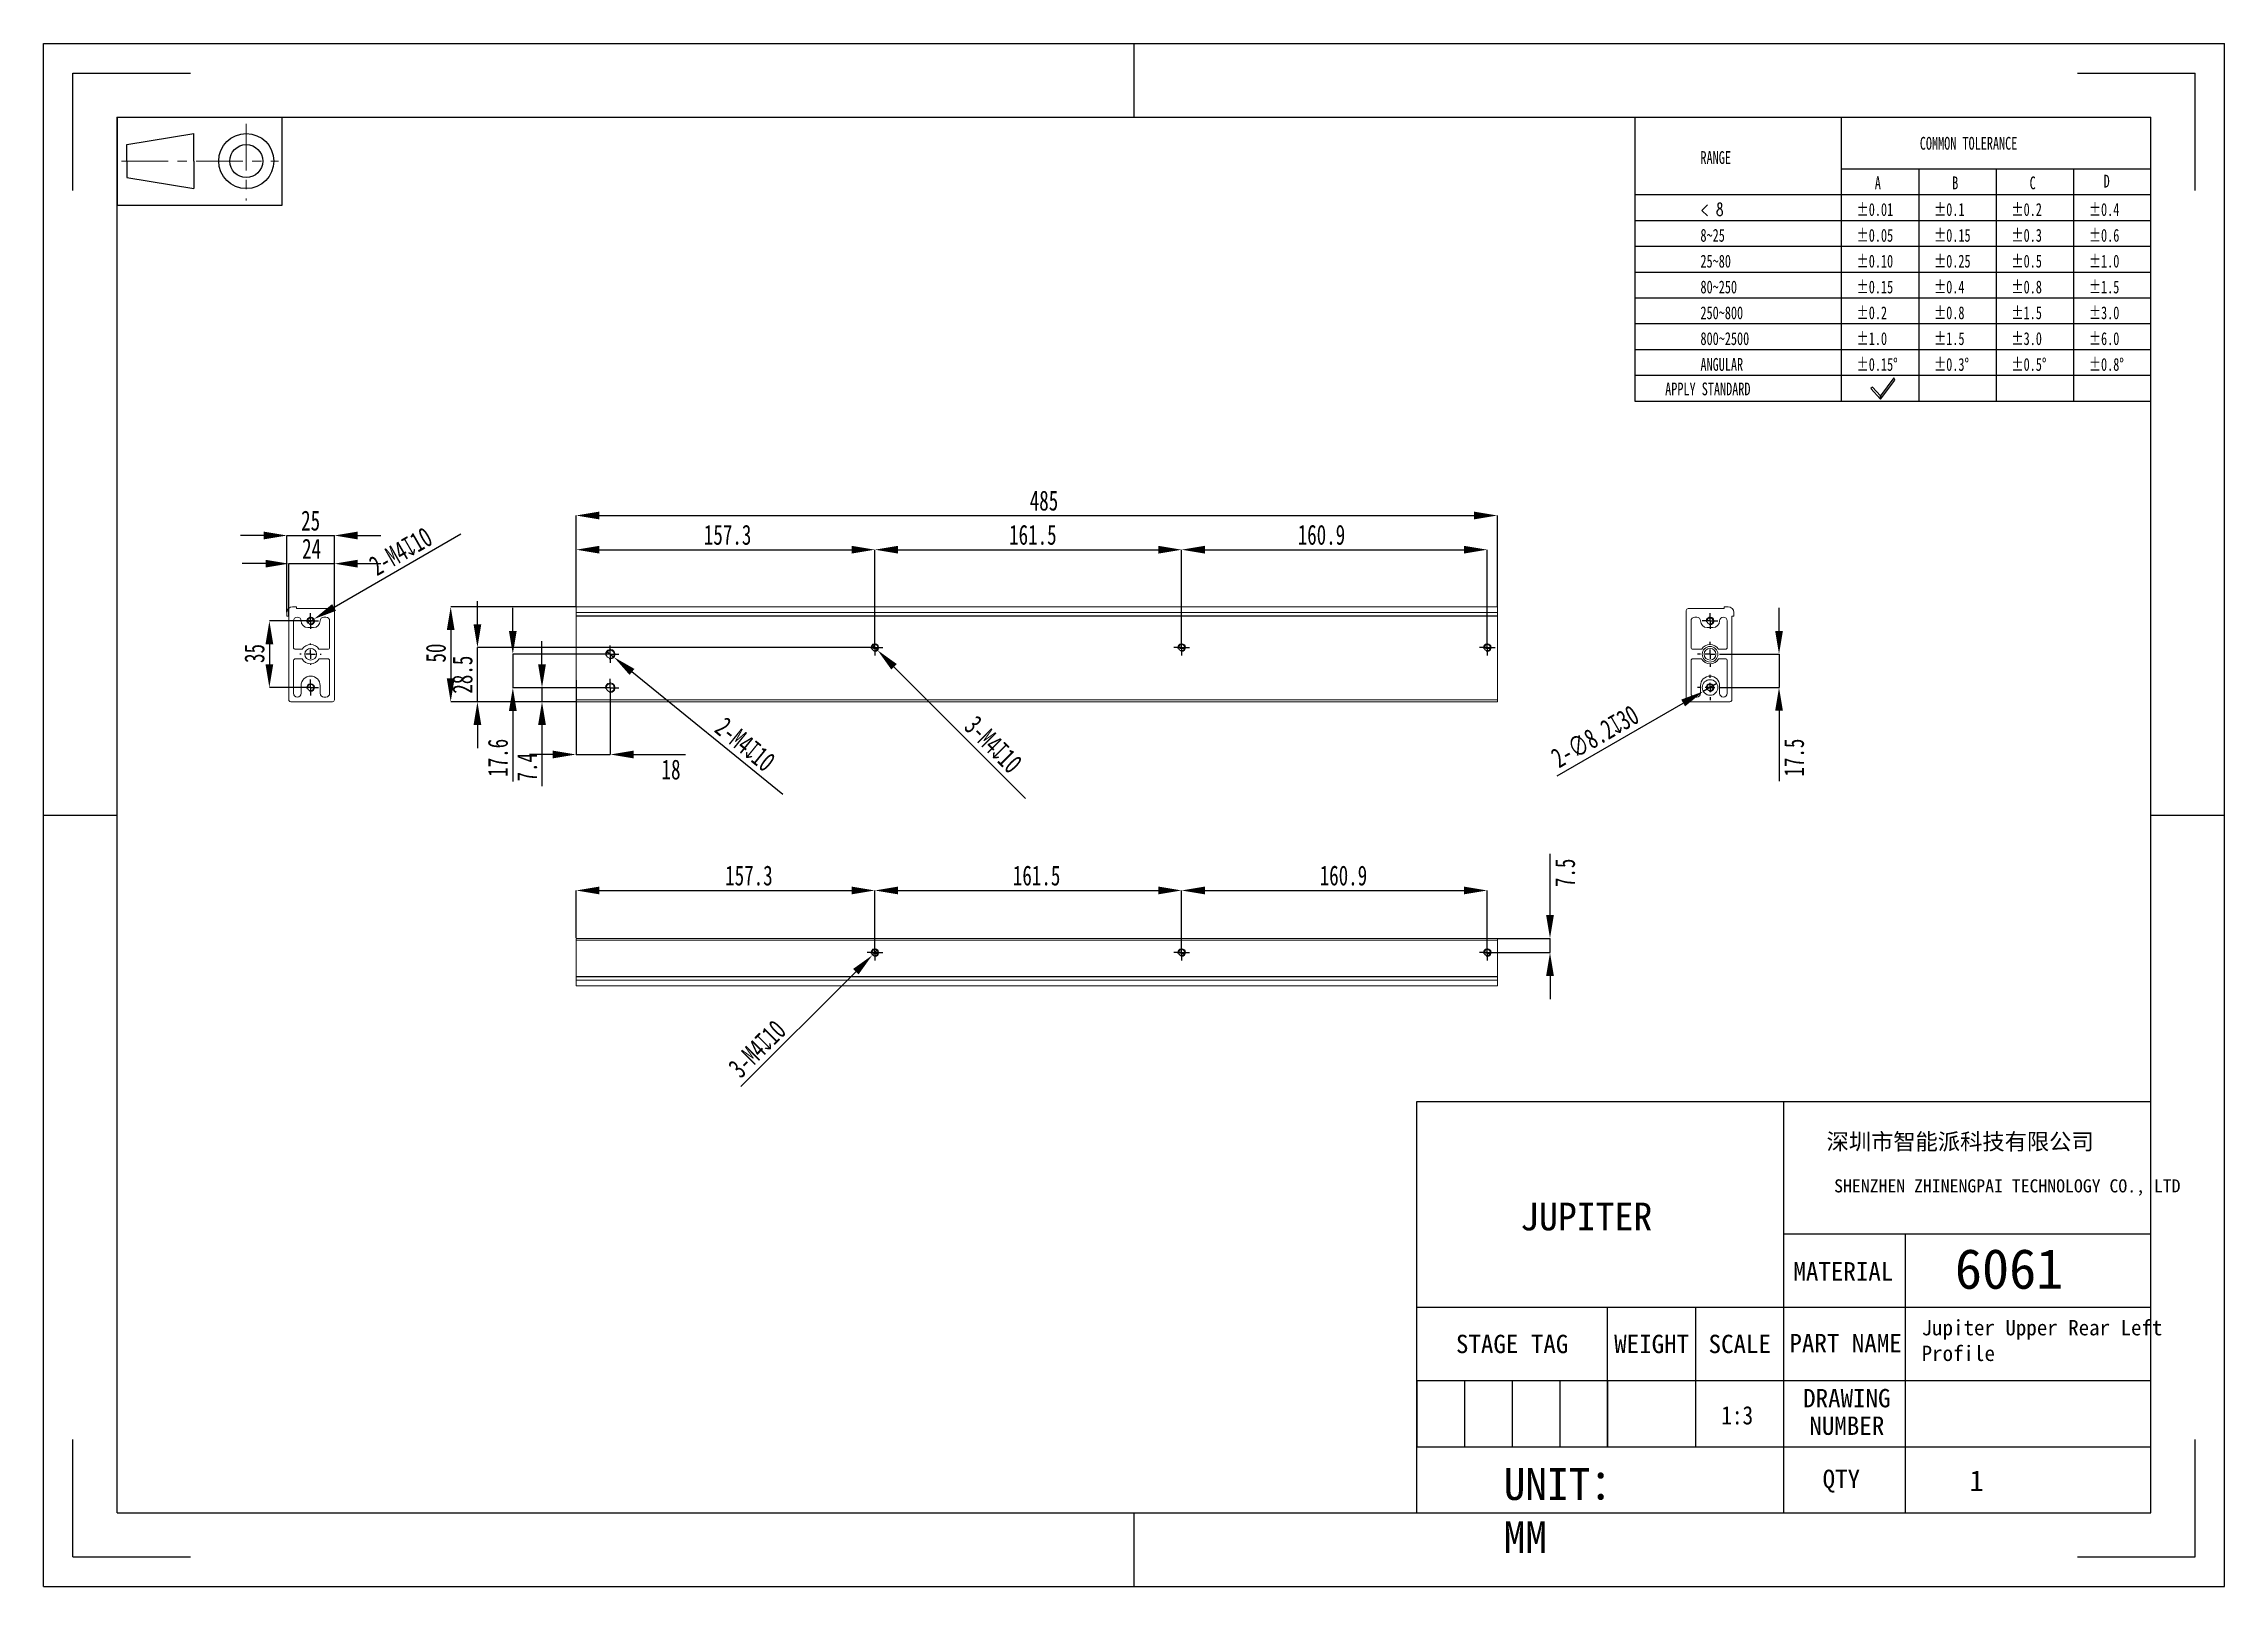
# Model space of a CAD drawing. Header units: millimetres. Extents: x 366 to 749, y 11 to 282.
import ezdxf

# ---------------------------------------------------------------- set-up
doc = ezdxf.new("R2010")
doc.units = ezdxf.units.MM
doc.header["$PDSIZE"] = -1
doc.linetypes.add('CENTER', pattern=[10.16, 6.35, -1.27, 1.27, -1.27])
doc.linetypes.add('CENTERX2', pattern=[20.32, 12.7, -2.54, 2.54, -2.54])
doc.layers.add('DEFAULT_1', color=7, linetype='CENTER', lineweight=18)
doc.layers.add('尺寸线层', color=3, linetype='Continuous', lineweight=18)
doc.layers.add('图框', color=7, linetype='Continuous')
doc.styles.add('SLDTEXTSTYLE4', font='TXT', dxfattribs={"width": 0.7})
doc.styles.add('SLDTEXTSTYLE5', font='TXT', dxfattribs={"width": 0.642857, "bigfont": 'bigfont'})
doc.styles.add('TEXTSTYLE_2', font='')
doc.styles.add('TEXTSTYLE_3', font='')
doc.styles.get('TEXTSTYLE_2').set_extended_font_data('宋体')
doc.styles.get('TEXTSTYLE_3').set_extended_font_data('宋体')
doc.dimstyles.new('SLDDIMSTYLE0', dxfattribs={"dimtxt": 3.5, "dimasz": 4.08, "dimexe": 0, "dimexo": 0.0625, "dimgap": 0.875, "dimtad": 2, "dimdec": 1, "dimlfac": 3, "dimrnd": 1e-09, "dimzin": 12, "dimdsep": 46, "dimtxsty": 'SLDTEXTSTYLE4', "dimsah": 1, "dimcen": 0.09, "dimadec": 0, "dimazin": 3, "dimtfac": 1, "dimtdec": 1, "dimtofl": 0, "dimtmove": 0, "dimatfit": 3, "dimfxl": 1, "dimfrac": 2, "dimtolj": 1, "dimtzin": 12, "dimarcsym": 0})
doc.dimstyles.new('SLDDIMSTYLE1', dxfattribs={"dimtxt": 3.5, "dimasz": 4.08, "dimexe": 0, "dimexo": 0.0625, "dimgap": 0.875, "dimtad": 2, "dimdec": 1, "dimlfac": 3, "dimrnd": 1e-09, "dimzin": 12, "dimdsep": 46, "dimtxsty": 'SLDTEXTSTYLE4', "dimsah": 1, "dimcen": 0.09, "dimadec": 0, "dimazin": 3, "dimtfac": 1, "dimtdec": 1, "dimtmove": 0, "dimatfit": 0, "dimfxl": 1, "dimfrac": 2, "dimtolj": 1, "dimtzin": 12, "dimarcsym": 0})
doc.dimstyles.new('SLDDIMSTYLE2', dxfattribs={"dimtxt": 3.5, "dimasz": 4.08, "dimexe": 0, "dimexo": 0.0625, "dimgap": 0.875, "dimtad": 2, "dimdec": 1, "dimlfac": 3, "dimrnd": 1e-09, "dimzin": 12, "dimdsep": 46, "dimtxsty": 'SLDTEXTSTYLE4', "dimblk1": 'NONE', "dimsah": 1, "dimcen": 0, "dimadec": 0, "dimazin": 3, "dimtfac": 1, "dimtdec": 1, "dimtmove": 0, "dimatfit": 3, "dimldrblk": 'NONE', "dimfxl": 1, "dimfrac": 2, "dimtolj": 1, "dimtzin": 12, "dimarcsym": 0})
doc.dimstyles.new('SLDDIMSTYLE3', dxfattribs={"dimtxt": 3.5, "dimasz": 4.08, "dimexe": 0, "dimexo": 0.0625, "dimgap": 0.875, "dimtad": 2, "dimdec": 1, "dimlfac": 3, "dimrnd": 1e-09, "dimzin": 12, "dimdsep": 46, "dimtxsty": 'SLDTEXTSTYLE4', "dimblk1": 'NONE', "dimsah": 1, "dimcen": 0, "dimadec": 0, "dimazin": 3, "dimtfac": 1, "dimtdec": 1, "dimtmove": 0, "dimatfit": 3, "dimldrblk": 'NONE', "dimfxl": 1, "dimfrac": 2, "dimtolj": 1, "dimtzin": 12, "dimarcsym": 0})

msp = doc.modelspace()

# ---------------------------------------------------------------- texts
at = {"attachment_point": 1}
for s, insert, char_height, width, style in [('COMMON TOLERANCE', (695.202, 265.205), 2.24599, 73.94176, 'SLDTEXTSTYLE4'), ('RANGE', (656.71, 262.705), 2.246, 22.05942, 'SLDTEXTSTYLE4'), ('A', (687.303, 258.261), 2.246, 3.245, 'SLDTEXTSTYLE4'), ('B', (700.889, 258.261), 2.246, 3.19312, 'SLDTEXTSTYLE4'), ('C', (714.474, 258.261), 2.246, 3.23085, 'SLDTEXTSTYLE4'), ('D', (727.459, 258.566), 2.246, 3.19312, 'SLDTEXTSTYLE4'), ('< 8', (656.71, 253.591), 2.246, 10.7794, 'SLDTEXTSTYLE5'), ('%%P0.01', (684.107, 253.591), 2.246, 15.72506, 'SLDTEXTSTYLE4'), ('%%P0.1', (697.693, 253.591), 2.246, 11.79144, 'SLDTEXTSTYLE4'), ('%%P0.2', (711.279, 253.591), 2.246, 13.41394, 'SLDTEXTSTYLE4'), ('%%P0.4', (724.865, 253.591), 2.246, 13.36206, 'SLDTEXTSTYLE4'), ('8~25', (656.71, 249.063), 2.246, 17.39473, 'SLDTEXTSTYLE4'), ('%%P0.05', (684.107, 249.063), 2.246, 17.34757, 'SLDTEXTSTYLE4'), ('%%P0.15', (697.693, 249.063), 2.246, 16.5599, 'SLDTEXTSTYLE4'), ('%%P0.3', (711.279, 249.063), 2.246, 13.41394, 'SLDTEXTSTYLE4'), ('%%P0.6', (724.865, 249.063), 2.246, 13.41394, 'SLDTEXTSTYLE4'), ('25~80', (656.71, 244.534), 2.246, 21.32836, 'SLDTEXTSTYLE4'), ('%%P0.10', (684.107, 244.534), 2.246, 15.77695, 'SLDTEXTSTYLE4'), ('%%P0.25', (697.693, 244.534), 2.246, 18.13052, 'SLDTEXTSTYLE4'), ('%%P0.5', (711.279, 244.534), 2.246, 13.41394, 'SLDTEXTSTYLE4'), ('%%P1.0', (724.865, 244.534), 2.246, 11.84332, 'SLDTEXTSTYLE4'), ('80~250', (656.71, 240.005), 2.246, 25.26198, 'SLDTEXTSTYLE4'), ('%%P0.15', (684.107, 240.005), 2.246, 16.5599, 'SLDTEXTSTYLE4'), ('%%P0.4', (697.693, 240.005), 2.246, 13.36206, 'SLDTEXTSTYLE4'), ('%%P0.8', (711.279, 240.005), 2.246, 13.41394, 'SLDTEXTSTYLE4'), ('%%P1.5', (724.865, 240.005), 2.246, 12.62627, 'SLDTEXTSTYLE4'), ('250~800', (656.71, 235.477), 2.246, 29.1956, 'SLDTEXTSTYLE4'), ('%%P0.2', (684.107, 235.477), 2.246, 13.41394, 'SLDTEXTSTYLE4'), ('%%P0.8', (697.693, 235.477), 2.246, 13.41394, 'SLDTEXTSTYLE4'), ('%%P1.5', (711.279, 235.477), 2.246, 12.62627, 'SLDTEXTSTYLE4'), ('%%P3.0', (724.865, 235.477), 2.246, 13.41394, 'SLDTEXTSTYLE4'), ('800~2500', (656.71, 230.948), 2.246, 33.12923, 'SLDTEXTSTYLE4'), ('%%P1.0', (684.107, 230.948), 2.246, 11.84332, 'SLDTEXTSTYLE4'), ('%%P1.5', (697.693, 230.948), 2.246, 12.62627, 'SLDTEXTSTYLE4'), ('%%P3.0', (711.279, 230.948), 2.246, 13.41394, 'SLDTEXTSTYLE4'), ('%%P6.0', (724.865, 230.948), 2.246, 13.41394, 'SLDTEXTSTYLE4'), ('ANGULAR', (656.71, 226.42), 2.246, 31.54446, 'SLDTEXTSTYLE4'), ('%%P0.15%%D', (684.107, 226.42), 2.246, 19.72472, 'SLDTEXTSTYLE4'), ('%%P0.3%%D', (697.693, 226.42), 2.246, 16.57876, 'SLDTEXTSTYLE4'), ('%%P0.5%%D', (711.279, 226.42), 2.246, 16.57876, 'SLDTEXTSTYLE4'), ('%%P0.8%%D', (724.865, 226.42), 2.246, 16.57876, 'SLDTEXTSTYLE4'), ('APPLY STANDARD', (650.516, 222.121), 2.24599, 64.56049, 'SLDTEXTSTYLE4')]:
    msp.add_mtext(s, dxfattribs=dict(at, insert=insert, char_height=char_height, width=width, style=style))
at = {"color": 7, "linetype": 'Continuous', "insert": (702.276, 90.419), "char_height": 2.86391, "width": 67.94821, "attachment_point": 2, "style": 'TEXTSTYLE_2'}
msp.add_mtext('深圳市智能派科技有限公司', dxfattribs=at)
at = {"color": 7, "linetype": 'Continuous', "attachment_point": 2, "line_spacing_factor": 0.9, "style": 'TEXTSTYLE_3'}
for s, insert, char_height, width in [('MATERIAL\\P ', (681.789, 67.838), 3.2212, 46.56486), ('STAGE TAG ', (623.664, 55.106), 3.2212, 38.95697), ('WEIGHT', (648.146, 55.106), 3.2212, 14.15588), ('SCALE', (663.608, 55.106), 3.2212, 14.15588), ('PART NAME', (682.182, 55.253), 3.2212, 26.98848), ('DRAWING NUMBER', (682.397, 45.598), 3.22125, 26.98848), ('QTY', (681.432, 31.445), 3.2212, 35.95561)]:
    msp.add_mtext(s, dxfattribs=dict(at, insert=insert, char_height=char_height, width=width))
at = {"insert": (660.365, 39.326), "char_height": 3.22125, "width": 7.72133, "attachment_point": 7}
msp.add_mtext('{\\W0.85;1:3}', dxfattribs=at)
at = {"layer": '尺寸线层', "attachment_point": 1}
for s, insert, char_height, width in [('SHENZHEN ZHINENGPAI TECHNOLOGY CO., LTD', (680.169, 82.366), 2.29113, 64.82652), ('JUPITER', (625.067, 78.284), 4.8671, 39.72038), ('6061', (701.354, 70.171), 7, 24.85263), ('UNIT：MM', (622.181, 31.718), 5.5885, 21.66224)]:
    msp.add_mtext(s, dxfattribs=dict(at, insert=insert, char_height=char_height, width=width))
at = {"layer": '尺寸线层', "linetype": 'CENTERX2', "insert": (695.527, 57.7), "char_height": 3.6, "width": 45.60353, "attachment_point": 1}
msp.add_mtext('{\\H0.75x;Jupiter Upper Rear Left Profile}', dxfattribs=at)
at = {"layer": '尺寸线层', "ltscale": 0.2, "insert": (703.929, 31.335), "char_height": 3.65, "width": 21.89288, "attachment_point": 1}
msp.add_mtext('1\\P\\P', dxfattribs=at)

# ---------------------------------------------------------------- blocks, each defined once
blk = doc.blocks.new('_D')
at = {"layer": 'Defpoints', "color": 0, "transparency": 16777216}
for p in [(621.07, 198.8), (459.4, 182.8), (621.07, 182.8)]:
    blk.add_point(p, dxfattribs=at)
at = {"layer": '图框', "color": 0, "lineweight": -2, "transparency": 16777216}
for p, q in [((459.4, 182.86), (459.4, 198.8)), ((463.48, 198.8), (616.99, 198.8)), ((621.07, 182.86), (621.07, 198.8))]:
    blk.add_line(p, q, dxfattribs=at)
at = {"layer": '图框', "color": 0, "transparency": 16777216}
for points in [[(463.48, 199.48), (463.48, 198.12), (459.4, 198.8)], [(616.99, 199.48), (616.99, 198.12), (621.07, 198.8)]]:
    blk.add_solid(points, dxfattribs=at)
at = {"layer": '图框', "color": 0, "transparency": 16777216, "insert": (541.51, 203.17), "char_height": 3.5, "attachment_point": 2, "style": 'SLDTEXTSTYLE4'}
blk.add_mtext('\\A1;485', dxfattribs=at)
blk = doc.blocks.new('_D_1')
at = {"layer": 'Defpoints', "color": 0, "transparency": 16777216}
for p in [(459.4, 182.8), (437.4, 166.13), (459.4, 166.13)]:
    blk.add_point(p, dxfattribs=at)
at = {"layer": '图框', "color": 0, "lineweight": -2, "transparency": 16777216}
for p, q in [((459.34, 182.8), (437.4, 182.8)), ((437.4, 178.72), (437.4, 170.21)), ((459.34, 166.13), (437.4, 166.13))]:
    blk.add_line(p, q, dxfattribs=at)
at = {"layer": '图框', "color": 0, "transparency": 16777216}
for points in [[(436.72, 178.72), (438.08, 178.72), (437.4, 182.8)], [(436.72, 170.21), (438.08, 170.21), (437.4, 166.13)]]:
    blk.add_solid(points, dxfattribs=at)
at = {"layer": '图框', "color": 0, "transparency": 16777216, "insert": (433.03, 174.67), "char_height": 3.5, "attachment_point": 2, "rotation": 90, "style": 'SLDTEXTSTYLE4'}
blk.add_mtext('\\A1;50', dxfattribs=at)
blk = doc.blocks.new('_D_2')
at = {"layer": 'Defpoints', "color": 0, "transparency": 16777216}
for p in [(511.84, 192.8), (459.4, 182.8), (511.84, 175.63)]:
    blk.add_point(p, dxfattribs=at)
at = {"layer": '图框', "color": 0, "lineweight": -2, "transparency": 16777216}
for p, q in [((459.4, 182.86), (459.4, 192.8)), ((463.48, 192.8), (507.76, 192.8)), ((511.84, 175.69), (511.84, 192.8))]:
    blk.add_line(p, q, dxfattribs=at)
at = {"layer": '图框', "color": 0, "transparency": 16777216}
for points in [[(463.48, 193.48), (463.48, 192.12), (459.4, 192.8)], [(507.76, 193.48), (507.76, 192.12), (511.84, 192.8)]]:
    blk.add_solid(points, dxfattribs=at)
at = {"layer": '图框', "color": 0, "transparency": 16777216, "insert": (485.99, 197.17), "char_height": 3.5, "attachment_point": 2, "style": 'SLDTEXTSTYLE4'}
blk.add_mtext('\\A1;157.3', dxfattribs=at)
blk = doc.blocks.new('_D_3')
at = {"layer": 'Defpoints', "color": 0, "transparency": 16777216}
for p in [(565.67, 192.8), (511.84, 175.63), (565.67, 175.63)]:
    blk.add_point(p, dxfattribs=at)
at = {"layer": '图框', "color": 0, "lineweight": -2, "transparency": 16777216}
for p, q in [((511.84, 175.69), (511.84, 192.8)), ((515.92, 192.8), (561.59, 192.8)), ((565.67, 175.69), (565.67, 192.8))]:
    blk.add_line(p, q, dxfattribs=at)
at = {"layer": '图框', "color": 0, "transparency": 16777216}
for points in [[(515.92, 193.48), (515.92, 192.12), (511.84, 192.8)], [(561.59, 193.48), (561.59, 192.12), (565.67, 192.8)]]:
    blk.add_solid(points, dxfattribs=at)
at = {"layer": '图框', "color": 0, "transparency": 16777216, "insert": (539.56, 197.17), "char_height": 3.5, "attachment_point": 2, "style": 'SLDTEXTSTYLE4'}
blk.add_mtext('\\A1;161.5', dxfattribs=at)
blk = doc.blocks.new('_D_4')
at = {"layer": 'Defpoints', "color": 0, "transparency": 16777216}
for p in [(619.3, 192.8), (565.67, 175.63), (619.3, 175.63)]:
    blk.add_point(p, dxfattribs=at)
at = {"layer": '图框', "color": 0, "lineweight": -2, "transparency": 16777216}
for p, q in [((565.67, 175.69), (565.67, 192.8)), ((569.75, 192.8), (615.22, 192.8)), ((619.3, 175.69), (619.3, 192.8))]:
    blk.add_line(p, q, dxfattribs=at)
at = {"layer": '图框', "color": 0, "transparency": 16777216}
for points in [[(569.75, 193.48), (569.75, 192.12), (565.67, 192.8)], [(615.22, 193.48), (615.22, 192.12), (619.3, 192.8)]]:
    blk.add_solid(points, dxfattribs=at)
at = {"layer": '图框', "color": 0, "transparency": 16777216, "insert": (590.2, 197.17), "char_height": 3.5, "attachment_point": 2, "style": 'SLDTEXTSTYLE4'}
blk.add_mtext('\\A1;160.9', dxfattribs=at)
blk = doc.blocks.new('_D_5')
at = {"layer": 'Defpoints', "color": 0, "transparency": 16777216}
for p in [(459.4, 170), (465.4, 168.6), (465.4, 156.88)]:
    blk.add_point(p, dxfattribs=at)
at = {"layer": '图框', "color": 0, "lineweight": -2, "transparency": 16777216}
for p, q in [((459.4, 169.94), (459.4, 156.88)), ((465.4, 168.54), (465.4, 156.88)), ((455.32, 156.88), (451.24, 156.88)), ((459.4, 156.88), (465.4, 156.88)), ((469.48, 156.88), (478.58, 156.88))]:
    blk.add_line(p, q, dxfattribs=at)
at = {"layer": '图框', "color": 0, "transparency": 16777216}
for points in [[(455.32, 157.56), (455.32, 156.2), (459.4, 156.88)], [(469.48, 157.56), (469.48, 156.2), (465.4, 156.88)]]:
    blk.add_solid(points, dxfattribs=at)
at = {"layer": '图框', "color": 0, "transparency": 16777216, "insert": (476.07, 156), "char_height": 3.5, "attachment_point": 2, "style": 'SLDTEXTSTYLE4'}
blk.add_mtext('\\A1;18', dxfattribs=at)
blk = doc.blocks.new('_D_6')
at = {"layer": 'Defpoints', "color": 0, "transparency": 16777216}
for p in [(465.4, 168.6), (453.42, 166.13), (459.4, 166.13)]:
    blk.add_point(p, dxfattribs=at)
at = {"layer": '图框', "color": 0, "lineweight": -2, "transparency": 16777216}
for p, q in [((453.42, 172.68), (453.42, 176.76)), ((465.34, 168.6), (453.42, 168.6)), ((453.42, 168.6), (453.42, 166.13)), ((459.34, 166.13), (453.42, 166.13)), ((453.42, 162.05), (453.42, 151.32))]:
    blk.add_line(p, q, dxfattribs=at)
at = {"layer": '图框', "color": 0, "transparency": 16777216}
for points in [[(452.74, 172.68), (454.1, 172.68), (453.42, 168.6)], [(452.74, 162.05), (454.1, 162.05), (453.42, 166.13)]]:
    blk.add_solid(points, dxfattribs=at)
at = {"layer": '图框', "color": 0, "transparency": 16777216, "insert": (449.05, 154.65), "char_height": 3.5, "attachment_point": 2, "rotation": 90, "style": 'SLDTEXTSTYLE4'}
blk.add_mtext('\\A1;7.4', dxfattribs=at)
blk = doc.blocks.new('_D_7')
at = {"layer": 'Defpoints', "color": 0, "transparency": 16777216}
for p in [(448.3, 174.47), (465.4, 174.47), (465.4, 168.6)]:
    blk.add_point(p, dxfattribs=at)
at = {"layer": '图框', "color": 0, "lineweight": -2, "transparency": 16777216}
for p, q in [((448.3, 178.55), (448.3, 182.63)), ((465.34, 174.47), (448.3, 174.47)), ((448.3, 174.47), (448.3, 168.6)), ((465.34, 168.6), (448.3, 168.6)), ((448.3, 164.52), (448.3, 152.16))]:
    blk.add_line(p, q, dxfattribs=at)
at = {"layer": '图框', "color": 0, "transparency": 16777216}
for points in [[(447.62, 178.55), (448.98, 178.55), (448.3, 174.47)], [(447.62, 164.52), (448.98, 164.52), (448.3, 168.6)]]:
    blk.add_solid(points, dxfattribs=at)
at = {"layer": '图框', "color": 0, "transparency": 16777216, "insert": (443.92, 156.3), "char_height": 3.5, "attachment_point": 2, "rotation": 90, "style": 'SLDTEXTSTYLE4'}
blk.add_mtext('\\A1;17.6', dxfattribs=at)
blk = doc.blocks.new('_D_8')
at = {"layer": 'Defpoints', "color": 0, "transparency": 16777216}
for p in [(442.09, 175.63), (511.84, 175.63), (459.4, 166.13)]:
    blk.add_point(p, dxfattribs=at)
at = {"layer": '图框', "color": 0, "lineweight": -2, "transparency": 16777216}
for p, q in [((442.09, 179.71), (442.09, 183.79)), ((511.77, 175.63), (442.09, 175.63)), ((442.09, 166.13), (442.09, 175.63)), ((459.34, 166.13), (442.09, 166.13)), ((442.09, 162.05), (442.09, 157.97))]:
    blk.add_line(p, q, dxfattribs=at)
at = {"layer": '图框', "color": 0, "transparency": 16777216}
for points in [[(441.41, 179.71), (442.77, 179.71), (442.09, 175.63)], [(441.41, 162.05), (442.77, 162.05), (442.09, 166.13)]]:
    blk.add_solid(points, dxfattribs=at)
at = {"layer": '图框', "color": 0, "transparency": 16777216, "insert": (437.71, 170.88), "char_height": 3.5, "attachment_point": 2, "rotation": 90, "style": 'SLDTEXTSTYLE4'}
blk.add_mtext('\\A1;28.5', dxfattribs=at)
blk = doc.blocks.new('_D_9')
at = {"layer": 'Defpoints', "color": 0, "transparency": 16777216}
for p in [(511.37, 176.1), (512.31, 175.16)]:
    blk.add_point(p, dxfattribs=at)
at = {"layer": '图框', "color": 0, "lineweight": -2, "transparency": 16777216}
for p, q in [((511.37, 176.1), (512.31, 175.16)), ((538.27, 149.19), (515.19, 172.28))]:
    blk.add_line(p, q, dxfattribs=at)
at = {"layer": '图框', "color": 0, "transparency": 16777216}
blk.add_solid([(515.67, 172.76), (514.71, 171.79), (512.31, 175.16)], dxfattribs=at)
at = {"layer": '图框', "color": 0, "transparency": 16777216, "insert": (529.77, 163.99), "char_height": 3.5, "attachment_point": 1, "rotation": 315, "style": 'SLDTEXTSTYLE4'}
blk.add_mtext('\\A1;3-M4{\\fGDT|b0|i0|c134|p2;x}10', dxfattribs=at)
blk = doc.blocks.new('_NONE')
blk = doc.blocks.new('_D_10')
at = {"layer": 'Defpoints', "color": 0, "transparency": 16777216}
for p in [(464.76, 174.99), (466.05, 173.94)]:
    blk.add_point(p, dxfattribs=at)
at = {"layer": '图框', "color": 0, "lineweight": -2, "transparency": 16777216}
for p, q in [((464.76, 174.99), (466.05, 173.94)), ((495.66, 149.85), (469.21, 171.36))]:
    blk.add_line(p, q, dxfattribs=at)
at = {"layer": '图框', "color": 0, "transparency": 16777216}
blk.add_solid([(469.64, 171.89), (468.79, 170.84), (466.05, 173.94)], dxfattribs=at)
at = {"layer": '图框', "color": 0, "transparency": 16777216, "insert": (485.69, 163.7), "char_height": 3.5, "attachment_point": 1, "rotation": 320.8722, "style": 'SLDTEXTSTYLE4'}
blk.add_mtext('\\A1;2-M4{\\fGDT|b0|i0|c134|p2;x}10', dxfattribs=at)
blk = doc.blocks.new('SW_CENTERMARKSYMBOL_0')
at = {"layer": '图框', "color": 0}
for p, q in [((-0.83, 0), (-1.53, 0)), ((0, 0), (-0.83, 0)), ((0, 0.83), (0, 1.53)), ((0, 0), (0, 0.83)), ((0, 0), (0, -0.83)), ((0, 0), (0.83, 0)), ((0.83, 0), (1.53, 0)), ((0, -0.83), (0, -1.53))]:
    blk.add_line(p, q, dxfattribs=at)
blk = doc.blocks.new('SW_CENTERMARKSYMBOL_1')
at = {"layer": '图框', "color": 0}
for p, q in [((-0.83, 0), (-1.53, 0)), ((0, 0), (-0.83, 0)), ((0, 0.83), (0, 1.53)), ((0, 0), (0, 0.83)), ((0, 0), (0, -0.83)), ((0, 0), (0.83, 0)), ((0.83, 0), (1.53, 0)), ((0, -0.83), (0, -1.53))]:
    blk.add_line(p, q, dxfattribs=at)
blk = doc.blocks.new('SW_CENTERMARKSYMBOL_2')
at = {"layer": '图框', "color": 0}
for p, q in [((-0.83, 0), (-1.38, 0)), ((0, 0), (-0.83, 0)), ((0, 0.83), (0, 1.38)), ((0, 0), (0, 0.83)), ((0, 0), (0, -0.83)), ((0, 0), (0.83, 0)), ((0.83, 0), (1.38, 0)), ((0, -0.83), (0, -1.38))]:
    blk.add_line(p, q, dxfattribs=at)
blk = doc.blocks.new('SW_CENTERMARKSYMBOL_3')
at = {"layer": '图框', "color": 0}
for p, q in [((-0.83, 0), (-1.38, 0)), ((0, 0), (-0.83, 0)), ((0, 0.83), (0, 1.38)), ((0, 0), (0, 0.83)), ((0, 0), (0, -0.83)), ((0, 0), (0.83, 0)), ((0.83, 0), (1.38, 0)), ((0, -0.83), (0, -1.38))]:
    blk.add_line(p, q, dxfattribs=at)
blk = doc.blocks.new('SW_CENTERMARKSYMBOL_4')
at = {"layer": '图框', "color": 0}
for p, q in [((-0.83, 0), (-1.38, 0)), ((0, 0), (-0.83, 0)), ((0, 0.83), (0, 1.38)), ((0, 0), (0, 0.83)), ((0, 0), (0, -0.83)), ((0, 0), (0.83, 0)), ((0.83, 0), (1.38, 0)), ((0, -0.83), (0, -1.38))]:
    blk.add_line(p, q, dxfattribs=at)
blk = doc.blocks.new('_D_11')
at = {"layer": 'Defpoints', "color": 0, "transparency": 16777216}
for p in [(659.58, 169.32), (657.21, 167.95)]:
    blk.add_point(p, dxfattribs=at)
at = {"layer": '图框', "color": 0, "lineweight": -2, "transparency": 16777216}
for p, q in [((659.58, 169.32), (657.21, 167.95)), ((631.58, 153.15), (653.67, 165.91))]:
    blk.add_line(p, q, dxfattribs=at)
at = {"layer": '图框', "color": 0, "transparency": 16777216}
blk.add_solid([(653.33, 166.5), (654.01, 165.32), (657.21, 167.95)], dxfattribs=at)
at = {"layer": '图框', "color": 0, "transparency": 16777216, "insert": (630.12, 157.44), "char_height": 3.5, "attachment_point": 1, "rotation": 30, "style": 'SLDTEXTSTYLE4'}
blk.add_mtext('\\A1;2-∅8.2{\\fGDT;x}30', dxfattribs=at)
blk = doc.blocks.new('_D_12')
at = {"layer": 'Defpoints', "color": 0, "transparency": 16777216}
for p in [(660.59, 174.47), (670.5, 174.47), (660.59, 168.63)]:
    blk.add_point(p, dxfattribs=at)
at = {"layer": '图框', "color": 0, "lineweight": -2, "transparency": 16777216}
for p, q in [((670.5, 178.55), (670.5, 182.63)), ((660.65, 174.47), (670.5, 174.47)), ((670.5, 174.47), (670.5, 168.63)), ((660.65, 168.63), (670.5, 168.63)), ((670.5, 164.55), (670.5, 152.19))]:
    blk.add_line(p, q, dxfattribs=at)
at = {"layer": '图框', "color": 0, "transparency": 16777216}
for points in [[(669.82, 178.55), (671.18, 178.55), (670.5, 174.47)], [(669.82, 164.55), (671.18, 164.55), (670.5, 168.63)]]:
    blk.add_solid(points, dxfattribs=at)
at = {"layer": '图框', "color": 0, "transparency": 16777216, "insert": (671.37, 156.33), "char_height": 3.5, "attachment_point": 2, "rotation": 90, "style": 'SLDTEXTSTYLE4'}
blk.add_mtext('\\A1;17.5', dxfattribs=at)
blk = doc.blocks.new('SW_CENTERMARKSYMBOL_5')
at = {"layer": '图框', "color": 0}
for p, q in [((-1.67, 0), (-2.2, 0)), ((0, 0), (-0.83, 0)), ((0, 1.67), (0, 2.2)), ((0, 0), (0, 0.83)), ((0, 0), (0, -0.83)), ((0, 0), (0.83, 0)), ((1.67, 0), (2.2, 0)), ((0, -1.67), (0, -2.2))]:
    blk.add_line(p, q, dxfattribs=at)
blk = doc.blocks.new('SW_CENTERMARKSYMBOL_6')
at = {"layer": '图框', "color": 0}
for p, q in [((-1.67, 0), (-2.2, 0)), ((0, 0), (-0.83, 0)), ((0, 1.67), (0, 2.2)), ((0, 0), (0, 0.83)), ((0, 0), (0, -0.83)), ((0, 0), (0.83, 0)), ((1.67, 0), (2.2, 0)), ((0, -1.67), (0, -2.2))]:
    blk.add_line(p, q, dxfattribs=at)
blk = doc.blocks.new('SW_CENTERMARKSYMBOL_7')
at = {"layer": '图框', "color": 0}
for p, q in [((-0.83, 0), (-1.38, 0)), ((0, 0), (-0.83, 0)), ((0, 0.83), (0, 1.38)), ((0, 0), (0, 0.83)), ((0, 0), (0, -0.83)), ((0, 0), (0.83, 0)), ((0.83, 0), (1.38, 0)), ((0, -0.83), (0, -1.38))]:
    blk.add_line(p, q, dxfattribs=at)
blk = doc.blocks.new('_D_13')
at = {"layer": 'Defpoints', "color": 0, "transparency": 16777216}
for p in [(412.24, 179.97), (413.4, 180.63)]:
    blk.add_point(p, dxfattribs=at)
at = {"layer": '图框', "color": 0, "lineweight": -2, "transparency": 16777216}
for p, q in [((439.2, 195.53), (416.93, 182.67)), ((412.24, 179.97), (413.4, 180.63))]:
    blk.add_line(p, q, dxfattribs=at)
at = {"layer": '图框', "color": 0, "transparency": 16777216}
blk.add_solid([(416.59, 183.26), (417.27, 182.08), (413.4, 180.63)], dxfattribs=at)
at = {"layer": '图框', "color": 0, "transparency": 16777216, "insert": (422.71, 191.15), "char_height": 3.5, "attachment_point": 1, "rotation": 30, "style": 'SLDTEXTSTYLE4'}
blk.add_mtext('\\A1;2-M4{\\fGDT;x}10', dxfattribs=at)
blk = doc.blocks.new('_D_14')
at = {"layer": 'Defpoints', "color": 0, "transparency": 16777216}
for p in [(412.82, 180.3), (405.58, 168.63), (412.82, 168.63)]:
    blk.add_point(p, dxfattribs=at)
at = {"layer": '图框', "color": 0, "lineweight": -2, "transparency": 16777216}
for p, q in [((412.76, 180.3), (405.58, 180.3)), ((405.58, 176.22), (405.58, 172.71)), ((412.76, 168.63), (405.58, 168.63))]:
    blk.add_line(p, q, dxfattribs=at)
at = {"layer": '图框', "color": 0, "transparency": 16777216}
for points in [[(404.9, 176.22), (406.26, 176.22), (405.58, 180.3)], [(404.9, 172.71), (406.26, 172.71), (405.58, 168.63)]]:
    blk.add_solid(points, dxfattribs=at)
at = {"layer": '图框', "color": 0, "transparency": 16777216, "insert": (401.2, 174.6), "char_height": 3.5, "attachment_point": 2, "rotation": 90, "style": 'SLDTEXTSTYLE4'}
blk.add_mtext('\\A1;35', dxfattribs=at)
blk = doc.blocks.new('_D_15')
at = {"layer": 'Defpoints', "color": 0, "transparency": 16777216}
for p in [(416.99, 195.29), (408.65, 181.8), (416.99, 182.13)]:
    blk.add_point(p, dxfattribs=at)
at = {"layer": '图框', "color": 0, "lineweight": -2, "transparency": 16777216}
for p, q in [((404.57, 195.29), (400.49, 195.29)), ((408.65, 181.86), (408.65, 195.29)), ((408.65, 195.29), (416.99, 195.29)), ((416.99, 182.19), (416.99, 195.29)), ((421.07, 195.29), (425.15, 195.29))]:
    blk.add_line(p, q, dxfattribs=at)
at = {"layer": '图框', "color": 0, "transparency": 16777216}
for points in [[(404.57, 195.97), (404.57, 194.61), (408.65, 195.29)], [(421.07, 195.97), (421.07, 194.61), (416.99, 195.29)]]:
    blk.add_solid(points, dxfattribs=at)
at = {"layer": '图框', "color": 0, "transparency": 16777216, "insert": (412.82, 199.66), "char_height": 3.5, "attachment_point": 2, "style": 'SLDTEXTSTYLE4'}
blk.add_mtext('\\A1;25', dxfattribs=at)
blk = doc.blocks.new('_D_16')
at = {"layer": 'Defpoints', "color": 0, "transparency": 16777216}
for p in [(416.99, 190.35), (408.99, 181.13), (416.99, 182.13)]:
    blk.add_point(p, dxfattribs=at)
at = {"layer": '图框', "color": 0, "lineweight": -2, "transparency": 16777216}
for p, q in [((404.91, 190.35), (400.83, 190.35)), ((408.99, 181.19), (408.99, 190.35)), ((408.99, 190.35), (416.99, 190.35)), ((416.99, 182.19), (416.99, 190.35)), ((421.07, 190.35), (425.15, 190.35))]:
    blk.add_line(p, q, dxfattribs=at)
at = {"layer": '图框', "color": 0, "transparency": 16777216}
for points in [[(404.91, 191.03), (404.91, 189.67), (408.99, 190.35)], [(421.07, 191.03), (421.07, 189.67), (416.99, 190.35)]]:
    blk.add_solid(points, dxfattribs=at)
at = {"layer": '图框', "color": 0, "transparency": 16777216, "insert": (412.99, 194.73), "char_height": 3.5, "attachment_point": 2, "style": 'SLDTEXTSTYLE4'}
blk.add_mtext('\\A1;24', dxfattribs=at)
blk = doc.blocks.new('SW_CENTERMARKSYMBOL_8')
at = {"layer": '图框', "color": 0}
for p, q in [((-0.83, 0), (-1.38, 0)), ((0, 0), (-0.83, 0)), ((0, 0.83), (0, 1.38)), ((0, 0), (0, 0.83)), ((0, 0), (0, -0.83)), ((0, 0), (0.83, 0)), ((0.83, 0), (1.38, 0)), ((0, -0.83), (0, -1.38))]:
    blk.add_line(p, q, dxfattribs=at)
blk = doc.blocks.new('SW_CENTERMARKSYMBOL_9')
at = {"layer": '图框', "color": 0}
for p, q in [((-1.67, 0), (-1.87, 0)), ((0, 0), (-0.83, 0)), ((0, 1.67), (0, 1.87)), ((0, 0), (0, 0.83)), ((0, 0), (0, -0.83)), ((0, 0), (0.83, 0)), ((1.67, 0), (1.87, 0)), ((0, -1.67), (0, -1.87))]:
    blk.add_line(p, q, dxfattribs=at)
blk = doc.blocks.new('SW_CENTERMARKSYMBOL_10')
at = {"layer": '图框', "color": 0}
for p, q in [((-0.83, 0), (-1.38, 0)), ((0, 0), (-0.83, 0)), ((0, 0.83), (0, 1.38)), ((0, 0), (0, 0.83)), ((0, 0), (0, -0.83)), ((0, 0), (0.83, 0)), ((0.83, 0), (1.38, 0)), ((0, -0.83), (0, -1.38))]:
    blk.add_line(p, q, dxfattribs=at)
blk = doc.blocks.new('_D_17')
at = {"layer": 'Defpoints', "color": 0, "transparency": 16777216}
for p in [(511.84, 133.03), (459.4, 124.63), (511.84, 122.13)]:
    blk.add_point(p, dxfattribs=at)
at = {"layer": '图框', "color": 0, "lineweight": -2, "transparency": 16777216}
for p, q in [((459.4, 124.7), (459.4, 133.03)), ((463.48, 133.03), (507.76, 133.03)), ((511.84, 122.2), (511.84, 133.03))]:
    blk.add_line(p, q, dxfattribs=at)
at = {"layer": '图框', "color": 0, "transparency": 16777216}
for points in [[(463.48, 133.71), (463.48, 132.35), (459.4, 133.03)], [(507.76, 133.71), (507.76, 132.35), (511.84, 133.03)]]:
    blk.add_solid(points, dxfattribs=at)
at = {"layer": '图框', "color": 0, "transparency": 16777216, "insert": (489.73, 137.41), "char_height": 3.5, "attachment_point": 2, "style": 'SLDTEXTSTYLE4'}
blk.add_mtext('\\A1;157.3', dxfattribs=at)
blk = doc.blocks.new('_D_18')
at = {"layer": 'Defpoints', "color": 0, "transparency": 16777216}
for p in [(565.67, 133.03), (511.84, 122.13), (565.67, 122.13)]:
    blk.add_point(p, dxfattribs=at)
at = {"layer": '图框', "color": 0, "lineweight": -2, "transparency": 16777216}
for p, q in [((511.84, 122.2), (511.84, 133.03)), ((515.92, 133.03), (561.59, 133.03)), ((565.67, 122.2), (565.67, 133.03))]:
    blk.add_line(p, q, dxfattribs=at)
at = {"layer": '图框', "color": 0, "transparency": 16777216}
for points in [[(515.92, 133.71), (515.92, 132.35), (511.84, 133.03)], [(561.59, 133.71), (561.59, 132.35), (565.67, 133.03)]]:
    blk.add_solid(points, dxfattribs=at)
at = {"layer": '图框', "color": 0, "transparency": 16777216, "insert": (540.22, 137.41), "char_height": 3.5, "attachment_point": 2, "style": 'SLDTEXTSTYLE4'}
blk.add_mtext('\\A1;161.5', dxfattribs=at)
blk = doc.blocks.new('_D_19')
at = {"layer": 'Defpoints', "color": 0, "transparency": 16777216}
for p in [(619.3, 133.03), (565.67, 122.13), (619.3, 122.13)]:
    blk.add_point(p, dxfattribs=at)
at = {"layer": '图框', "color": 0, "lineweight": -2, "transparency": 16777216}
for p, q in [((565.67, 122.2), (565.67, 133.03)), ((569.75, 133.03), (615.22, 133.03)), ((619.3, 122.2), (619.3, 133.03))]:
    blk.add_line(p, q, dxfattribs=at)
at = {"layer": '图框', "color": 0, "transparency": 16777216}
for points in [[(569.75, 133.71), (569.75, 132.35), (565.67, 133.03)], [(615.22, 133.71), (615.22, 132.35), (619.3, 133.03)]]:
    blk.add_solid(points, dxfattribs=at)
at = {"layer": '图框', "color": 0, "transparency": 16777216, "insert": (594.06, 137.41), "char_height": 3.5, "attachment_point": 2, "style": 'SLDTEXTSTYLE4'}
blk.add_mtext('\\A1;160.9', dxfattribs=at)
blk = doc.blocks.new('_D_20')
at = {"layer": 'Defpoints', "color": 0, "transparency": 16777216}
for p in [(621.07, 124.63), (630.31, 124.63), (619.3, 122.13)]:
    blk.add_point(p, dxfattribs=at)
at = {"layer": '图框', "color": 0, "lineweight": -2, "transparency": 16777216}
for p, q in [((630.31, 128.71), (630.31, 139.44)), ((621.13, 124.63), (630.31, 124.63)), ((630.31, 122.13), (630.31, 124.63)), ((619.37, 122.13), (630.31, 122.13)), ((630.31, 118.05), (630.31, 113.97))]:
    blk.add_line(p, q, dxfattribs=at)
at = {"layer": '图框', "color": 0, "transparency": 16777216}
for points in [[(629.63, 128.71), (630.99, 128.71), (630.31, 124.63)], [(629.63, 118.05), (630.99, 118.05), (630.31, 122.13)]]:
    blk.add_solid(points, dxfattribs=at)
at = {"layer": '图框', "color": 0, "transparency": 16777216, "insert": (631.19, 136.12), "char_height": 3.5, "attachment_point": 2, "rotation": 90, "style": 'SLDTEXTSTYLE4'}
blk.add_mtext('\\A1;7.5', dxfattribs=at)
blk = doc.blocks.new('_D_21')
at = {"layer": 'Defpoints', "color": 0, "transparency": 16777216}
for p in [(512.31, 122.6), (511.37, 121.66)]:
    blk.add_point(p, dxfattribs=at)
at = {"layer": '图框', "color": 0, "lineweight": -2, "transparency": 16777216}
for p, q in [((512.31, 122.6), (511.37, 121.66)), ((488.34, 98.64), (508.48, 118.78))]:
    blk.add_line(p, q, dxfattribs=at)
at = {"layer": '图框', "color": 0, "transparency": 16777216}
blk.add_solid([(508, 119.26), (508.96, 118.3), (511.37, 121.66)], dxfattribs=at)
at = {"layer": '图框', "color": 0, "transparency": 16777216, "insert": (485.82, 102.4), "char_height": 3.5, "attachment_point": 1, "rotation": 45, "style": 'SLDTEXTSTYLE4'}
blk.add_mtext('\\A1;3-M4{\\fGDT|b0|i0|c134|p2;x}10', dxfattribs=at)
blk = doc.blocks.new('SW_CENTERMARKSYMBOL_11')
at = {"layer": '图框', "color": 0}
for p, q in [((-0.83, 0), (-1.38, 0)), ((0, 0), (-0.83, 0)), ((0, 0.83), (0, 1.38)), ((0, 0), (0, 0.83)), ((0, 0), (0, -0.83)), ((0, 0), (0.83, 0)), ((0.83, 0), (1.38, 0)), ((0, -0.83), (0, -1.38))]:
    blk.add_line(p, q, dxfattribs=at)
blk = doc.blocks.new('SW_CENTERMARKSYMBOL_12')
at = {"layer": '图框', "color": 0}
for p, q in [((-0.83, 0), (-1.38, 0)), ((0, 0), (-0.83, 0)), ((0, 0.83), (0, 1.38)), ((0, 0), (0, 0.83)), ((0, 0), (0, -0.83)), ((0, 0), (0.83, 0)), ((0.83, 0), (1.38, 0)), ((0, -0.83), (0, -1.38))]:
    blk.add_line(p, q, dxfattribs=at)
blk = doc.blocks.new('SW_CENTERMARKSYMBOL_13')
at = {"layer": '图框', "color": 0}
for p, q in [((-0.83, 0), (-1.38, 0)), ((0, 0), (-0.83, 0)), ((0, 0.83), (0, 1.38)), ((0, 0), (0, 0.83)), ((0, 0), (0, -0.83)), ((0, 0), (0.83, 0)), ((0.83, 0), (1.38, 0)), ((0, -0.83), (0, -1.38))]:
    blk.add_line(p, q, dxfattribs=at)
blk = doc.blocks.new('96_1')
at = {"color": 7, "linetype": 'Continuous'}
for p, q in [((-11.25, 6), (-11.25, -6)), ((11.25, -6), (11.25, 6)), ((-9.93, 2.25), (-0.82, 3.75)), ((-0.82, 0), (-0.82, 3.75)), ((-9.93, 0), (-9.93, 2.25)), ((-9.93, 0), (-9.93, -2.25)), ((-0.82, 0), (-0.82, -3.75)), ((-9.93, -2.25), (-0.82, -3.75)), ((-11.25, -6), (11.25, -6))]:
    blk.add_line(p, q, dxfattribs=at)
for radius in [3.75, 2.25]:
    blk.add_circle((6.34, 0), radius, dxfattribs=at)
at = {"layer": 'DEFAULT_1', "color": 1, "linetype": 'CENTER'}
for p, q in [((6.34, 5.05), (6.34, -5.36)), ((-10.64, 0), (10.74, 0))]:
    blk.add_line(p, q, dxfattribs=at)

# ---------------------------------------------------------------- dimensions: what is measured, and where the dimension line sits
at = {"layer": '图框', "color": 3}
for base, p1, p2, angle, dimstyle, picture, middle in [((621.07, 198.798), (459.403, 182.798), (621.07, 182.798), 0, 'SLDDIMSTYLE0', '_D', (541.51, 198.798)), ((511.837, 192.798), (459.403, 182.798), (511.837, 175.632), 0, 'SLDDIMSTYLE0', '_D_2', (485.991, 192.798)), ((565.67, 192.798), (511.837, 175.632), (565.67, 175.632), 0, 'SLDDIMSTYLE0', '_D_3', (539.559, 192.798)), ((619.303, 192.798), (565.67, 175.632), (619.303, 175.632), 0, 'SLDDIMSTYLE0', '_D_4', (590.197, 192.798)), ((442.088, 175.632), (459.403, 166.132), (511.837, 175.632), 90, 'SLDDIMSTYLE1', '_D_8', (442.088, 170.882)), ((405.58, 168.632), (412.821, 180.298), (412.821, 168.632), 90, 'SLDDIMSTYLE1', '_D_14', (405.58, 174.602)), ((437.403, 166.132), (459.403, 182.798), (459.403, 166.132), 90, 'SLDDIMSTYLE1', '_D_1', (437.403, 174.67)), ((448.299, 174.465), (465.403, 168.598), (465.403, 174.465), 90, 'SLDDIMSTYLE1', '_D_7', (448.299, 156.297)), ((670.5, 174.465), (660.592, 168.632), (660.592, 174.465), 90, 'SLDDIMSTYLE1', '_D_12', (670.5, 156.33)), ((453.422, 166.132), (465.403, 168.598), (459.403, 166.132), 90, 'SLDDIMSTYLE1', '_D_6', (453.422, 154.647)), ((630.311, 124.633), (619.303, 122.133), (621.07, 124.633), 90, 'SLDDIMSTYLE1', '_D_20', (630.311, 136.118))]:
    dim = msp.add_linear_dim(base=base, p1=p1, p2=p2, angle=angle, dimstyle=dimstyle, dxfattribs=at)
    dim.commit()
    dim.dimension.update_dxf_attribs({"geometry": picture, "text_midpoint": middle, "dimtype": 160})
for base, p1, p2, dimstyle, picture, middle in [((416.988, 195.287), (408.654, 181.798), (416.988, 182.132), 'SLDDIMSTYLE1', '_D_15', (412.821, 195.287)), ((416.988, 190.351), (408.988, 181.132), (416.988, 182.132), 'SLDDIMSTYLE1', '_D_16', (412.988, 190.351)), ((465.403, 156.877), (459.403, 169.998), (465.403, 168.598), 'SLDDIMSTYLE1', '_D_5', (476.072, 156.877)), ((511.837, 133.031), (459.403, 124.633), (511.837, 122.133), 'SLDDIMSTYLE0', '_D_17', (489.73, 133.031)), ((565.67, 133.031), (511.837, 122.133), (565.67, 122.133), 'SLDDIMSTYLE0', '_D_18', (540.217, 133.031)), ((619.303, 133.031), (565.67, 122.133), (619.303, 122.133), 'SLDDIMSTYLE0', '_D_19', (594.06, 133.031))]:
    dim = msp.add_linear_dim(base=base, p1=p1, p2=p2, dimstyle=dimstyle, dxfattribs=at)
    dim.commit()
    dim.dimension.update_dxf_attribs({"geometry": picture, "text_midpoint": middle, "dimtype": 160})
dim = msp.add_diameter_dim_2p(p1=(412.244, 179.965), p2=(413.398, 180.632), text='2-M4{\\fGDT;x}10', dimstyle='SLDDIMSTYLE3', override={"dimpost": '<>'}, dxfattribs=at)
dim.commit()
dim.dimension.update_dxf_attribs({"geometry": '_D_13', "text_midpoint": (431.688, 191.192), "dimtype": 163})
for p1, p2, text, picture, middle in [((511.365, 176.103), (512.308, 175.16), '3-M4{\\fGDT|b0|i0|c134|p2;x}10', '_D_9', (532.141, 155.328)), ((464.757, 174.991), (466.05, 173.939), '2-M4{\\fGDT|b0|i0|c134|p2;x}10', '_D_10', (488.929, 155.328)), ((512.308, 122.605), (511.365, 121.662), '3-M4{\\fGDT|b0|i0|c134|p2;x}10', '_D_21', (494.476, 104.772))]:
    dim = msp.add_diameter_dim_2p(p1=p1, p2=p2, text=text, dimstyle='SLDDIMSTYLE2', dxfattribs=at)
    dim.commit()
    dim.dimension.update_dxf_attribs({"geometry": picture, "text_midpoint": middle, "dimtype": 163})
dim = msp.add_diameter_dim_2p(p1=(659.575, 169.315), p2=(657.208, 167.948), text='2-<>{\\fGDT;x}30', dimstyle='SLDDIMSTYLE2', dxfattribs=at)
dim.commit()
dim.dimension.update_dxf_attribs({"geometry": '_D_11', "text_midpoint": (639.531, 160.816)})

# ---------------------------------------------------------------- linework, layer by layer
at = {"color": 7, "linetype": 'Continuous'}
for p, q in [((365.965, 10.975), (365.965, 281.56)), ((365.965, 281.56), (748.649, 281.56)), ((557.307, 268.675), (557.307, 281.56)), ((748.649, 10.975), (748.649, 281.56)), ((371.119, 255.79), (371.119, 276.406)), ((371.119, 276.406), (391.735, 276.406)), ((722.879, 276.406), (743.495, 276.406)), ((743.495, 255.79), (743.495, 276.406)), ((378.85, 23.86), (378.85, 268.675)), ((378.85, 268.675), (735.764, 268.675)), ((735.764, 23.86), (735.764, 268.675)), ((365.965, 146.267), (378.85, 146.267)), ((735.764, 146.267), (748.649, 146.267)), ((371.119, 16.129), (371.119, 36.745)), ((743.495, 16.129), (743.495, 36.745)), ((378.85, 23.86), (735.764, 23.86)), ((557.307, 10.975), (557.307, 23.86)), ((371.119, 16.129), (391.735, 16.129)), ((722.879, 16.129), (743.495, 16.129)), ((365.965, 10.975), (748.649, 10.975))]:
    msp.add_line(p, q, dxfattribs=at)
for p, q in [((645.191, 268.675), (645.191, 218.86)), ((681.42, 268.675), (681.42, 218.86)), ((681.42, 259.617), (735.764, 259.617)), ((695.006, 259.617), (695.006, 218.86)), ((708.592, 259.617), (708.592, 218.86)), ((722.178, 259.617), (722.178, 218.86)), ((645.191, 255.089), (735.764, 255.089)), ((645.191, 250.56), (735.764, 250.56)), ((645.191, 246.031), (735.764, 246.031)), ((645.191, 241.503), (735.764, 241.503)), ((645.191, 236.974), (735.764, 236.974)), ((645.191, 232.446), (735.764, 232.446)), ((645.191, 227.917), (735.764, 227.917)), ((645.191, 223.388), (735.764, 223.388)), ((690.622, 222.921), (688.291, 219.759)), ((688.319, 219.187), (690.805, 222.558)), ((690.805, 222.558), (690.622, 222.921)), ((645.191, 218.86), (735.764, 218.86)), ((686.891, 221.313), (686.622, 221.071)), ((686.622, 221.071), (688.319, 219.187)), ((688.291, 219.759), (686.891, 221.313)), ((688.319, 219.187), (688.291, 219.759)), ((688.291, 219.759), (688.319, 219.187))]:
    msp.add_line(p, q)
at = {"color": 7, "linetype": 'Continuous', "lineweight": 15}
for p, q in [((408.654, 181.798), (408.654, 181.198)), ((408.721, 181.132), (408.988, 181.132)), ((408.988, 181.132), (408.988, 166.465)), ((410.254, 182.798), (409.654, 182.798)), ((409.816, 175.667), (409.816, 180.308)), ((410.321, 182.465), (410.321, 182.732)), ((416.654, 182.465), (410.321, 182.465)), ((415.158, 180.976), (415.492, 180.976)), ((416.16, 180.308), (416.16, 175.667)), ((416.988, 166.465), (416.988, 182.132)), ((459.403, 182.798), (459.403, 181.798)), ((621.07, 182.798), (459.403, 182.798)), ((459.403, 181.798), (459.403, 181.198)), ((621.07, 181.798), (459.403, 181.798)), ((459.403, 181.198), (621.07, 181.198)), ((459.403, 181.132), (459.403, 181.198)), ((621.07, 181.132), (459.403, 181.132)), ((459.403, 181.132), (459.403, 166.465)), ((621.07, 182.798), (621.07, 181.798)), ((621.07, 181.798), (621.07, 181.198)), ((621.07, 181.132), (621.07, 181.198)), ((621.07, 181.132), (621.07, 166.465)), ((654.225, 166.465), (654.225, 182.132)), ((654.558, 182.465), (660.892, 182.465)), ((655.053, 175.667), (655.053, 180.308)), ((655.721, 180.976), (656.055, 180.976)), ((660.892, 182.465), (660.892, 182.732)), ((660.958, 182.798), (661.558, 182.798)), ((661.396, 180.308), (661.396, 175.667)), ((662.492, 181.132), (662.225, 181.132)), ((662.225, 181.132), (662.225, 166.465)), ((662.558, 181.798), (662.558, 181.198)), ((412.32, 179.139), (413.322, 179.139)), ((511.96, 176.168), (511.714, 176.168)), ((565.793, 176.168), (565.547, 176.168)), ((619.427, 176.168), (619.18, 176.168)), ((657.891, 179.139), (658.892, 179.139)), ((409.816, 167.621), (409.816, 173.331)), ((411.356, 175.333), (410.149, 175.333)), ((410.149, 173.664), (411.318, 173.664)), ((415.826, 175.333), (414.286, 175.333)), ((414.323, 173.664), (415.826, 173.664)), ((416.16, 173.331), (416.16, 167.621)), ((655.053, 167.621), (655.053, 173.331)), ((656.927, 175.333), (655.386, 175.333)), ((655.386, 173.664), (656.889, 173.664)), ((661.063, 175.333), (659.856, 175.333)), ((659.894, 173.664), (661.063, 173.664)), ((661.396, 173.331), (661.396, 167.621)), ((411.152, 168.956), (411.152, 167.621)), ((414.49, 167.621), (414.49, 168.956)), ((656.722, 168.956), (656.722, 167.621)), ((660.061, 167.621), (660.061, 168.956)), ((409.321, 166.132), (416.654, 166.132)), ((415.492, 166.953), (415.158, 166.953)), ((459.403, 166.465), (621.07, 166.465)), ((459.403, 166.132), (459.403, 166.465)), ((621.07, 166.132), (459.403, 166.132)), ((621.07, 166.132), (621.07, 166.465)), ((661.892, 166.132), (654.558, 166.132)), ((656.055, 166.953), (655.721, 166.953)), ((459.403, 124.633), (621.07, 124.633)), ((459.403, 124.3), (459.403, 124.633)), ((621.07, 124.3), (459.403, 124.3)), ((459.403, 124.3), (459.403, 117.967)), ((621.07, 124.3), (621.07, 124.633)), ((621.07, 124.3), (621.07, 117.967)), ((511.325, 121.931), (512.348, 121.931)), ((565.158, 121.931), (566.182, 121.931)), ((618.792, 121.931), (619.815, 121.931)), ((459.403, 117.9), (459.403, 117.967)), ((459.403, 117.967), (621.07, 117.967)), ((621.07, 117.9), (459.403, 117.9)), ((459.403, 117.9), (459.403, 117.3)), ((621.07, 117.3), (459.403, 117.3)), ((459.403, 117.3), (459.403, 116.3)), ((621.07, 116.3), (459.403, 116.3)), ((621.07, 117.9), (621.07, 117.967)), ((621.07, 117.9), (621.07, 117.3)), ((621.07, 117.3), (621.07, 116.3))]:
    msp.add_line(p, q, dxfattribs=at)
at = {"color": 2, "linetype": 'Continuous'}
for p, q in [((606.914, 59.938), (606.914, 96.016)), ((606.914, 59.938), (606.914, 96.016)), ((606.914, 96.016), (671.339, 96.016)), ((671.339, 47.053), (671.339, 96.016)), ((671.339, 72.823), (671.339, 96.016)), ((671.339, 96.016), (735.764, 96.016)), ((671.339, 59.938), (671.339, 96.016)), ((735.764, 72.823), (735.764, 96.016)), ((671.339, 72.823), (735.764, 72.823)), ((692.629, 72.823), (692.629, 23.86)), ((735.764, 47.053), (735.764, 72.823)), ((606.914, 23.86), (606.914, 59.938)), ((606.914, 59.938), (671.339, 59.938)), ((606.914, 47.053), (606.914, 59.938)), ((606.914, 59.938), (640.415, 59.938)), ((640.415, 47.053), (640.415, 59.938)), ((640.415, 47.053), (640.415, 59.938)), ((640.415, 59.938), (671.339, 59.938)), ((655.877, 47.053), (655.877, 59.938)), ((671.339, 59.938), (735.764, 59.938)), ((671.339, 47.053), (671.339, 59.938)), ((606.914, 35.456), (606.914, 47.053)), ((606.914, 47.053), (640.415, 47.053)), ((606.914, 47.053), (640.415, 47.053)), ((606.914, 47.053), (640.415, 47.053)), ((606.914, 47.053), (606.914, 35.456)), ((615.289, 47.053), (615.289, 35.456)), ((623.664, 47.053), (623.664, 35.456)), ((632.04, 47.053), (632.04, 35.456)), ((640.415, 35.456), (640.415, 47.053)), ((640.415, 35.456), (640.415, 47.053)), ((640.415, 47.053), (671.339, 47.053)), ((640.415, 47.053), (671.339, 47.053)), ((640.415, 47.053), (640.415, 35.456)), ((655.877, 35.456), (655.877, 47.053)), ((671.339, 23.86), (671.339, 47.053)), ((671.339, 47.053), (735.764, 47.053)), ((671.339, 47.053), (735.764, 47.053)), ((671.339, 35.456), (671.339, 47.053)), ((735.764, 23.86), (735.764, 47.053)), ((606.914, 23.86), (606.914, 35.456)), ((606.914, 35.456), (671.339, 35.456)), ((606.914, 35.456), (640.415, 35.456)), ((606.914, 35.456), (640.415, 35.456)), ((640.415, 35.456), (671.339, 35.456)), ((671.339, 23.86), (671.339, 35.456)), ((671.339, 35.456), (735.764, 35.456)), ((503.834, 23.86), (534.758, 23.86)), ((534.758, 23.86), (555.374, 23.86)), ((555.374, 23.86), (586.298, 23.86)), ((586.298, 23.86), (606.914, 23.86)), ((606.914, 23.86), (671.339, 23.86)), ((671.339, 23.86), (735.764, 23.86))]:
    msp.add_line(p, q, dxfattribs=at)
at = {"color": 7, "linetype": 'Continuous', "lineweight": 15}
for centre, radius in [((412.821, 180.298), 0.55), ((658.392, 180.298), 0.55), ((511.837, 175.632), 0.55), ((565.67, 175.632), 0.55), ((619.303, 175.632), 0.55), ((412.821, 174.465), 1.033), ((465.403, 174.465), 0.7), ((658.392, 174.465), 1.367), ((658.392, 174.465), 1.033), ((412.821, 168.632), 0.55), ((465.403, 168.598), 0.7), ((658.392, 168.632), 1.367), ((658.392, 168.632), 0.55), ((511.837, 122.133), 0.55), ((565.67, 122.133), 0.55), ((619.303, 122.133), 0.55)]:
    msp.add_circle(centre, radius, dxfattribs=at)
for centre, radius, start, end in [((409.654, 181.798), 1, 90, 180), ((408.721, 181.198), 0.0667, 180, 270), ((410.484, 180.308), 0.668, 0, 180), ((410.254, 182.732), 0.0667, 0, 90), ((412.32, 180.308), 1.169, 180, 270), ((413.322, 180.308), 1.169, 270, 0), ((415.158, 180.308), 0.668, 90, 180), ((415.492, 180.308), 0.668, 0, 90), ((416.654, 182.132), 0.333, 0, 90), ((654.558, 182.132), 0.333, 90, 180), ((655.721, 180.308), 0.668, 90, 180), ((656.055, 180.308), 0.668, 0, 90), ((657.891, 180.308), 1.169, 180, 270), ((658.892, 180.308), 1.169, 270, 0), ((660.729, 180.308), 0.668, 360, 180), ((660.958, 182.732), 0.0667, 90, 180), ((661.558, 181.798), 1, 360, 90), ((662.492, 181.198), 0.0667, 270, 0), ((412.821, 174.465), 1.703, 30.65077, 149.34923), ((658.392, 174.465), 1.703, 30.65077, 149.34923), ((410.149, 175.667), 0.333, 180, 270), ((410.149, 173.331), 0.333, 90, 180), ((412.821, 174.465), 1.703, 208.07249, 331.92751), ((415.826, 175.667), 0.333, 270, 0), ((415.826, 173.331), 0.333, 0, 90), ((655.386, 175.667), 0.333, 180, 270), ((655.386, 173.331), 0.333, 90, 180), ((658.392, 174.465), 1.703, 208.07249, 331.92751), ((661.063, 175.667), 0.333, 270, 0), ((661.063, 173.331), 0.333, 0, 90), ((412.821, 168.956), 1.669, 0, 180), ((658.392, 168.956), 1.669, 0, 180), ((409.321, 166.465), 0.333, 180, 270), ((410.484, 167.621), 0.668, 180, 0), ((415.158, 167.621), 0.668, 180, 270), ((415.492, 167.621), 0.668, 270, 0), ((416.654, 166.465), 0.333, 270, 0), ((654.558, 166.465), 0.333, 180, 270), ((655.721, 167.621), 0.668, 180, 270), ((656.055, 167.621), 0.668, 270, 0), ((660.729, 167.621), 0.668, 180, 0), ((661.892, 166.465), 0.333, 270, 0)]:
    msp.add_arc(centre, radius, start, end, dxfattribs=at)
at = {"color": 7, "linetype": 'Continuous', "lineweight": 0}
for centre, radius in [((412.821, 180.298), 0.667), ((412.821, 180.298), 0.667), ((658.392, 180.298), 0.667), ((658.392, 180.298), 0.667), ((511.837, 175.632), 0.667), ((565.67, 175.632), 0.667), ((619.303, 175.632), 0.667), ((619.303, 175.632), 0.667), ((465.403, 174.465), 0.833), ((412.821, 168.632), 0.667), ((412.821, 168.632), 0.667), ((465.403, 168.598), 0.833), ((658.392, 168.632), 0.667), ((658.392, 168.632), 0.667), ((511.837, 122.133), 0.667), ((565.67, 122.133), 0.667), ((619.303, 122.133), 0.667)]:
    msp.add_arc(centre, radius, 255, 195, dxfattribs=at)
at = {"color": 7, "linetype": 'Continuous', "lineweight": 15}
for points in [[(511.344, 175.387), (511.421, 175.411), (511.499, 175.431), (511.62, 175.453), (511.661, 175.459), (511.725, 175.466), (511.747, 175.468), (511.792, 175.471), (511.815, 175.472), (511.861, 175.472), (511.885, 175.471), (511.93, 175.468), (511.951, 175.466), (512.015, 175.459), (512.056, 175.452), (512.176, 175.43), (512.253, 175.411), (512.329, 175.387)], [(565.177, 175.387), (565.254, 175.411), (565.332, 175.431), (565.453, 175.453), (565.494, 175.459), (565.558, 175.466), (565.58, 175.468), (565.625, 175.471), (565.648, 175.472), (565.695, 175.472), (565.718, 175.471), (565.763, 175.468), (565.784, 175.466), (565.848, 175.459), (565.889, 175.452), (566.009, 175.43), (566.087, 175.411), (566.163, 175.387)], [(618.811, 175.387), (618.887, 175.411), (618.966, 175.431), (619.087, 175.453), (619.128, 175.459), (619.192, 175.466), (619.213, 175.468), (619.258, 175.471), (619.282, 175.472), (619.328, 175.472), (619.352, 175.471), (619.396, 175.468), (619.418, 175.466), (619.482, 175.459), (619.522, 175.452), (619.642, 175.43), (619.72, 175.411), (619.796, 175.387)]]:
    msp.add_open_spline(points, degree=3, knots=[0, 0, 0, 0, 0.25, 0.25, 0.375, 0.375, 0.4375, 0.4375, 0.5, 0.5, 0.5625, 0.5625, 0.625, 0.625, 0.75, 0.75, 1, 1, 1, 1], dxfattribs=at)

# ---------------------------------------------------------------- block references
at = {"color": 2, "linetype": 'Continuous', "xscale": 1.288499418886255, "yscale": 1.288499418886255, "zscale": 1.288499418886255}
msp.add_blockref('96_1', (393.358, 260.964), dxfattribs=at)
at = {"layer": '图框'}
for name, p in [('SW_CENTERMARKSYMBOL_10', (412.821, 180.298)), ('SW_CENTERMARKSYMBOL_7', (658.392, 180.298)), ('SW_CENTERMARKSYMBOL_9', (412.821, 174.465)), ('SW_CENTERMARKSYMBOL_3', (511.837, 175.632)), ('SW_CENTERMARKSYMBOL_2', (565.67, 175.632)), ('SW_CENTERMARKSYMBOL_4', (619.303, 175.632)), ('SW_CENTERMARKSYMBOL_6', (658.392, 174.465)), ('SW_CENTERMARKSYMBOL_1', (465.403, 174.465)), ('SW_CENTERMARKSYMBOL_8', (412.821, 168.632)), ('SW_CENTERMARKSYMBOL_0', (465.403, 168.598)), ('SW_CENTERMARKSYMBOL_5', (658.392, 168.632)), ('SW_CENTERMARKSYMBOL_11', (511.837, 122.133)), ('SW_CENTERMARKSYMBOL_12', (565.67, 122.133)), ('SW_CENTERMARKSYMBOL_13', (619.303, 122.133))]:
    msp.add_blockref(name, p, dxfattribs=at)

msp.set_redraw_order([(e.dxf.handle, doc.entitydb.next_handle()) for e in msp.query("TEXT MTEXT ATTDEF DIMENSION ARC_DIMENSION")])  # texts and dimensions are drawn at this point

doc.saveas('drawing.dxf')
